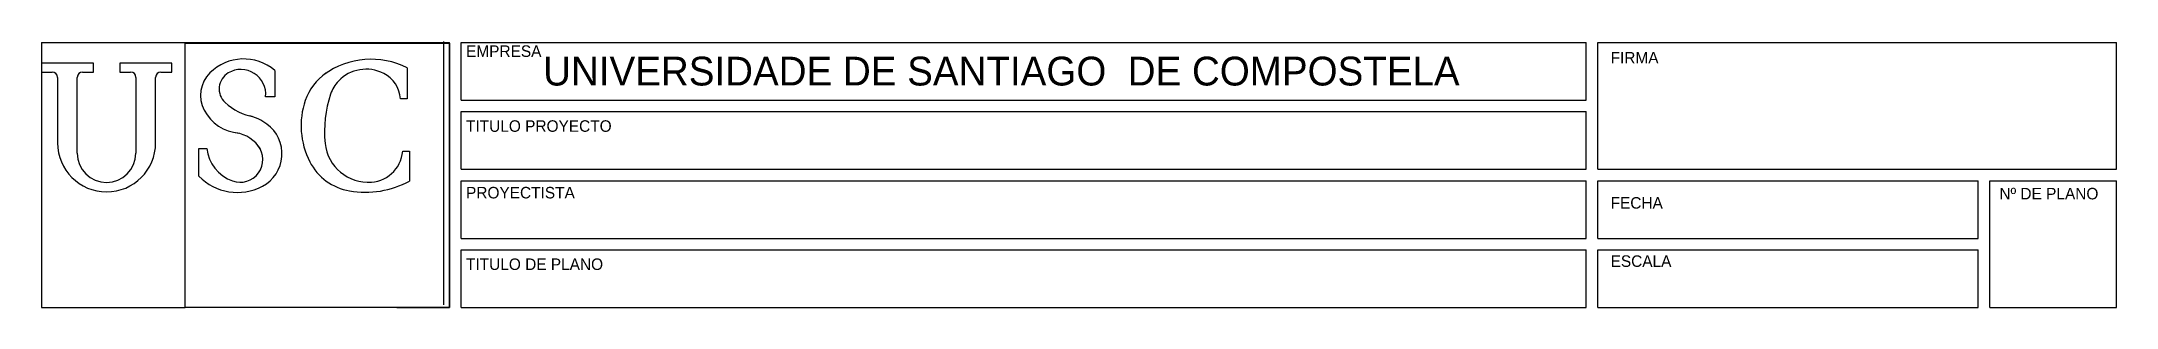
# Model space of a CAD drawing. Extents: x 0.02 to 0.83, y 0.01 to 0.584.
# Drawn here: x 0.65 to 0.83, y 0.01 to 0.0331 of the extents above; entities that cross this region are included whole.
import ezdxf

# ---------------------------------------------------------------- set-up
doc = ezdxf.new("R2010")
doc.units = 0
doc.layers.add('3', color=7, linetype='Continuous')
doc.layers.add('Default', color=7, linetype='Continuous')

msp = doc.modelspace()

# ---------------------------------------------------------------- texts
at = {"layer": '3'}
msp.add_text('UNIVERSIDADE DE SANTIAGO  DE COMPOSTELA', height=0.0024999999999999996, dxfattribs=at).set_placement((0.6935113761919505, 0.029263318359325646))
at = {"layer": 'Default'}
for s, p in [('EMPRESA', (0.6868215394426465, 0.03174354221636895)), ('FIRMA', (0.7861118917020736, 0.031175717374072414)), ('TITULO PROYECTO', (0.6868215394426465, 0.025244927393523978)), ('PROYECTISTA', (0.6868215394426465, 0.019464822246907282)), ('Nº DE PLANO', (0.8198406167834487, 0.01938019360163715)), ('FECHA', (0.7861118917020736, 0.018577749826661313)), ('ESCALA', (0.7861118917020736, 0.01352407930880785)), ('TITULO DE PLANO', (0.6868215394426465, 0.013256369571392427))]:
    msp.add_text(s, height=0.001, dxfattribs=at).set_placement(p)

# ---------------------------------------------------------------- linework, layer by layer
at = {"layer": '3'}
for p, q in [((0.6499915730816127, 0.0329454294165643), (0.6499915730816127, 0.01)), ((0.6849042126423447, 0.010243675779360348), (0.6849042126423447, 0.03308152766734827)), ((0.6544897594017164, 0.031190607191547755), (0.6499915730816127, 0.031190607191547755)), ((0.6499915730816127, 0.031190607191547755), (0.6499915730816127, 0.030428395750732164)), ((0.6544897594017164, 0.030428395750732164), (0.6544897594017164, 0.031190607191547755)), ((0.6612890058952151, 0.031190607191547755), (0.6567908195751114, 0.031190607191547755)), ((0.6567908195751114, 0.031190607191547755), (0.6567908195751114, 0.030428395750732164)), ((0.6612890058952151, 0.030428395750732164), (0.6612890058952151, 0.031190607191547755)), ((0.6817139692853019, 0.030785890019186777), (0.6817139692853019, 0.028098253651275305)), ((0.6499915730816127, 0.030428395750732164), (0.6509228512620647, 0.030428395750732164)), ((0.651382134356848, 0.02996911265595351), (0.651382134356848, 0.02429016269194428)), ((0.6530937559635938, 0.02339463345174212), (0.6530937559635938, 0.02996911265595351)), ((0.6535530390583771, 0.030428395750732164), (0.6544897594017164, 0.030428395750732164)), ((0.6567908195751114, 0.030428395750732164), (0.6577220977555636, 0.030428395750732164)), ((0.6581813808503468, 0.02996911265595351), (0.6581813808503468, 0.02339463345174212)), ((0.6598930024570879, 0.02429016269194428), (0.6598930024570879, 0.02996911265595351)), ((0.6603522855518713, 0.030428395750732164), (0.6612890058952151, 0.030428395750732164)), ((0.670223357220674, 0.030569758846126498), (0.670223357220674, 0.02828324636091944)), ((0.670223357220674, 0.02828324636091944), (0.6694346327229497, 0.02828324636091944)), ((0.6817139692853019, 0.028098253651275305), (0.6811355456932355, 0.028098253651275305)), ((0.6636350899791346, 0.021391974607850427), (0.6636350899791346, 0.0238059893040685)), ((0.6636350899791346, 0.0238059893040685), (0.6643287222208176, 0.0238059893040685)), ((0.6813283535572562, 0.023571708189523782), (0.6819196310069227, 0.023571708189523782)), ((0.6819196310069227, 0.023571708189523782), (0.6819196310069227, 0.020974088350678797)), ((0.6499915730816127, 0.01), (0.6624670789816417, 0.01)), ((0.6500012489345298, 0.01), (0.6500012489345298, 0.01)), ((0.6502015265814868, 0.01), (0.6502015265814868, 0.01))]:
    msp.add_line(p, q, dxfattribs=at)
msp.add_lwpolyline([(0.6624670789816417, 0.0329454294165643), (0.6853875512164227, 0.0329454294165643), (0.6853875512164227, 0.01), (0.6624670789816417, 0.01)], close=True, dxfattribs=at)
for centre, radius, start, end in [((0.6675262989571459, 0.027415219164639713), 0.004150330574655044, 49.47032516945116, 134.81401537678573), ((0.6672889868136589, 0.028499312832434665), 0.002156497412048739, 354.24970156607066, 120.62057058168341), ((0.6785752427421418, 0.02464650797821116), 0.00689518789865513, 62.92185127109711, 126.06724259811473), ((0.6781594664489898, 0.02734250407644548), 0.00333229262880446, 62.905178017700436, 136.31939760777988), ((0.6509228512620647, 0.02996911265595351), 0.0004592830947817983, 0, 90), ((0.6535530390583771, 0.02996911265595351), 0.0004592830947817983, 90, 180), ((0.6577220977555636, 0.02996911265595351), 0.0004592830947817983, 0, 90), ((0.6603522855518713, 0.02996911265595351), 0.0004592830947817983, 90, 180), ((0.6665433514967888, 0.028404568810737694), 0.0027556985686907893, 134.81401537678573, 207.8942236801184), ((0.667009350086716, 0.02897176550325938), 0.001607490831736294, 120.62057058168344, 227.26975213729767), ((0.6773415222095326, 0.026441269698319957), 0.004717290751280303, 124.5046609161401, 161.0993944939495), ((0.6779417379576853, 0.02755042901563458), 0.00303123038231505, 136.31938998060775, 161.33695242449423), ((0.6784521631388972, 0.02791461105007679), 0.0026896591861982895, 3.91504560001758, 62.905173827693936), ((0.6674169647195377, 0.028867010443224577), 0.003744158141166963, 207.8942236801184, 265.20996176767665), ((0.6693246803449096, 0.03147820859846659), 0.00501967652334522, 227.26975213729767, 259.4302968778315), ((0.6793266915410385, 0.025761570880869403), 0.006815596676826827, 161.09939449394938, 207.18210447235822), ((0.6845982080198639, 0.025302122045243163), 0.010057145121461906, 161.33695242449417, 186.03587828349956), ((0.666971011688714, 0.02237650576963555), 0.004381427163326472, 53.99203453436333, 75.50113137018862), ((0.667674370135665, 0.023344312646766195), 0.0031850312186978754, 297.60791939320416, 53.992034534363015), ((0.6556375684069703, 0.02429016269194428), 0.004255434050120638, 180, 0), ((0.6677042540958432, 0.024178788647195325), 0.003396055769501923, 186.30229999999685, 250.1857089873069), ((0.6672209557152866, 0.022837425603019074), 0.001970281544410348, 250.18570898730695, 38.037913397609884), ((0.6664226745598065, 0.022212888840567324), 0.002983839125826675, 31.103856138827478, 81.50147373963378), ((0.678349871443999, 0.02464143938086927), 0.0037739762117241556, 186.035877114716, 274.22222980547895), ((0.6784124210931547, 0.023794175488259645), 0.00292440657812854, 268.1997572460423, 355.6371444540346), ((0.6556375684069703, 0.02339463345174212), 0.0025438124433759105, 180, 0), ((0.6775233990694537, 0.024835516317761507), 0.004788421106746543, 207.18210235897743, 260.33924725024565), ((0.6669790758581879, 0.024673840317497964), 0.004685390495516918, 224.46284349964915, 297.6079193932042), ((0.678075223244559, 0.028077189316470182), 0.008076726711581791, 260.33924725024553, 298.4235591232561)]:
    msp.add_arc(centre, radius, start, end, dxfattribs=at)
at = {"layer": 'Default'}
for p, q in [((0.6500000000000233, 0.033), (0.6500000000000233, 0.01)), ((0.6500000000000233, 0.033), (0.6853875512164227, 0.033)), ((0.6853875512164227, 0.01), (0.6853875512164227, 0.033)), ((0.6863875512164227, 0.033), (0.783999999559694, 0.033)), ((0.6863875512164227, 0.028), (0.6863875512164227, 0.033)), ((0.783999999559694, 0.028), (0.783999999559694, 0.033)), ((0.784999999559694, 0.033), (0.8299999995596941, 0.033)), ((0.784999999559694, 0.022000000000000002), (0.784999999559694, 0.033)), ((0.8299999995596941, 0.022000000000000002), (0.8299999995596941, 0.033)), ((0.6863875512164227, 0.028), (0.783999999559694, 0.028)), ((0.6863875512164227, 0.027), (0.783999999559694, 0.027)), ((0.6863875512164227, 0.022000000000000002), (0.6863875512164227, 0.027)), ((0.783999999559694, 0.022000000000000002), (0.783999999559694, 0.027)), ((0.6863875512164227, 0.022000000000000002), (0.783999999559694, 0.022000000000000002)), ((0.784999999559694, 0.022000000000000002), (0.8299999995596941, 0.022000000000000002)), ((0.6863875512164227, 0.021), (0.783999999559694, 0.021)), ((0.6863875512164227, 0.016), (0.6863875512164227, 0.021)), ((0.783999999559694, 0.016), (0.783999999559694, 0.021)), ((0.784999999559694, 0.021), (0.817999999559694, 0.021)), ((0.784999999559694, 0.016), (0.784999999559694, 0.021)), ((0.817999999559694, 0.016), (0.817999999559694, 0.021)), ((0.818999999559694, 0.01), (0.818999999559694, 0.021)), ((0.818999999559694, 0.021), (0.8299999995596941, 0.021)), ((0.8299999995596941, 0.01), (0.8299999995596941, 0.021)), ((0.8299999995596941, 0.016), (0.8299999995596941, 0.02)), ((0.6863875512164227, 0.016), (0.783999999559694, 0.016)), ((0.6863875512164227, 0.01), (0.6863875512164227, 0.015000000000000001)), ((0.6863875512164227, 0.015000000000000001), (0.783999999559694, 0.015000000000000001)), ((0.783999999559694, 0.01), (0.783999999559694, 0.015000000000000001)), ((0.784999999559694, 0.016), (0.817999999559694, 0.016)), ((0.784999999559694, 0.01), (0.784999999559694, 0.015000000000000001)), ((0.784999999559694, 0.015000000000000001), (0.817999999559694, 0.015000000000000001)), ((0.817999999559694, 0.01), (0.817999999559694, 0.015000000000000001)), ((0.6808187283041469, 0.01), (0.6853875512164227, 0.01)), ((0.6863875512164227, 0.01), (0.783999999559694, 0.01)), ((0.784999999559694, 0.01), (0.817999999559694, 0.01)), ((0.818999999559694, 0.01), (0.8299999995596941, 0.01))]:
    msp.add_line(p, q, dxfattribs=at)

msp.set_redraw_order([(e.dxf.handle, doc.entitydb.next_handle()) for e in msp.query("TEXT MTEXT ATTDEF DIMENSION ARC_DIMENSION")])  # texts and dimensions are drawn at this point

doc.saveas('drawing.dxf')
